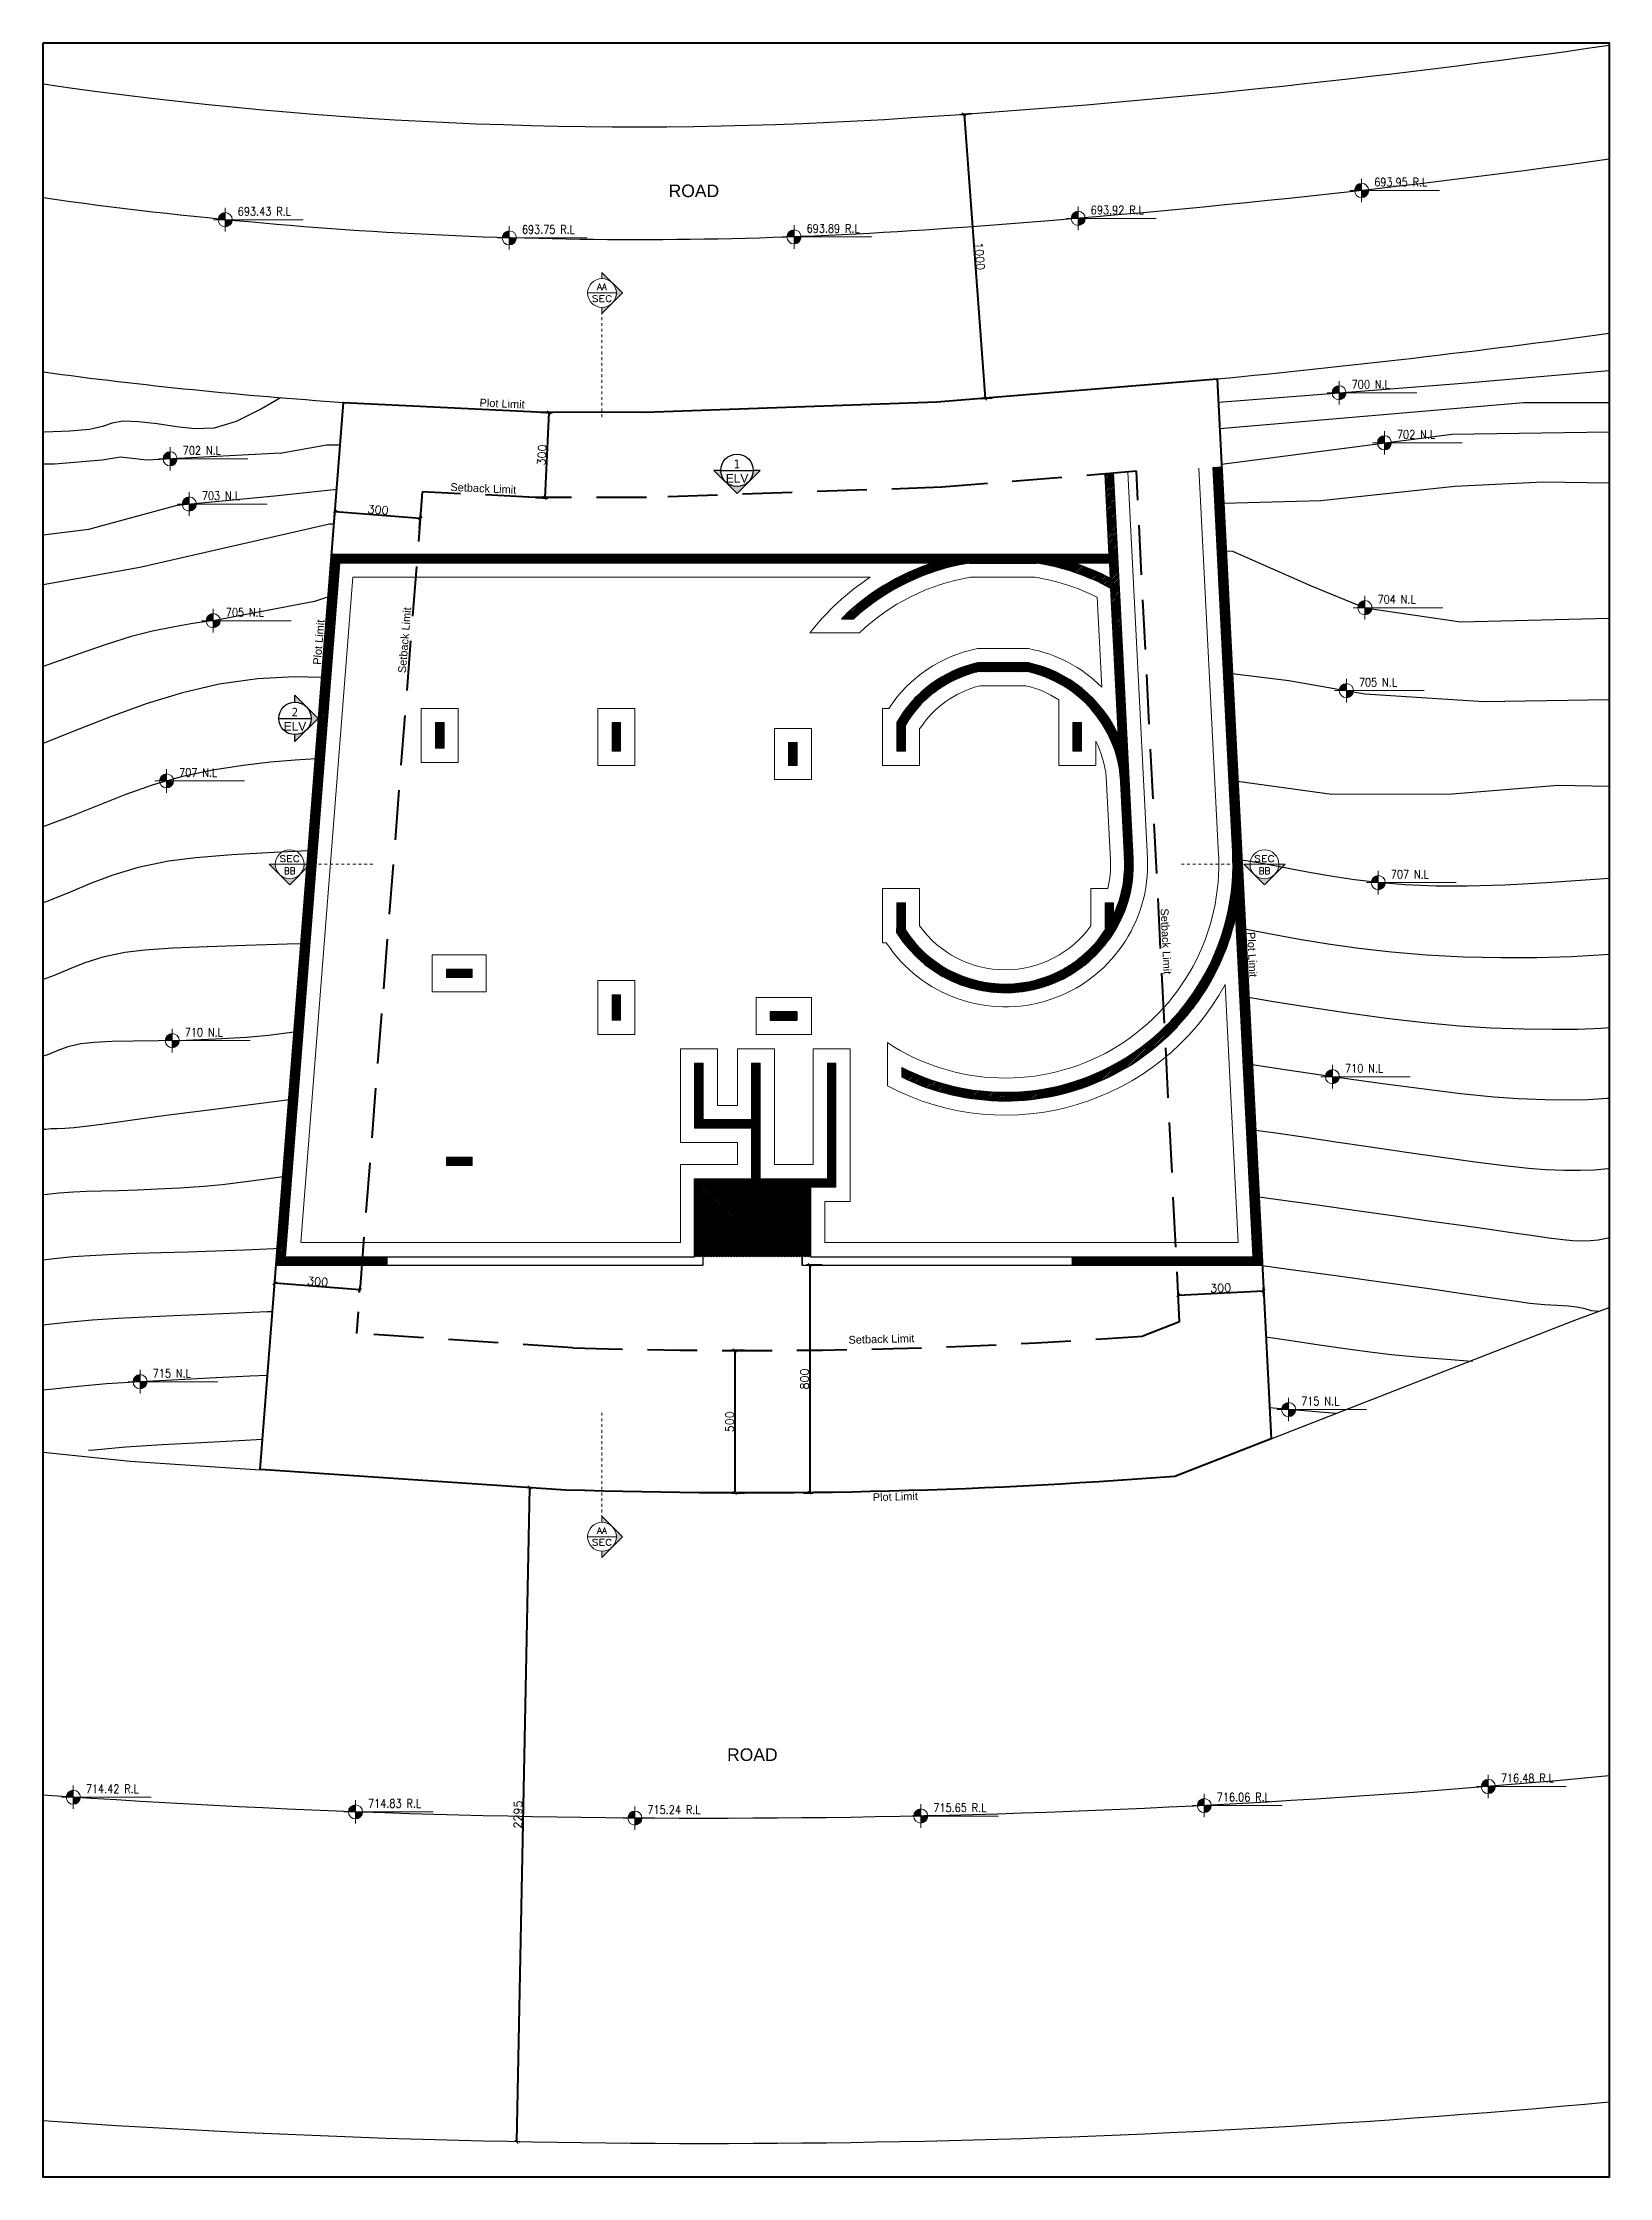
# Model space of a CAD drawing. Header units: metres. Extents: x -322116 to -321123, y -26723 to -26468.
# Drawn here: x -321873.4 to -321818.4, y -26588.9 to -26513.9 of the extents above; entities that cross this region are included whole.
import ezdxf
from ezdxf.enums import TextEntityAlignment as Align

# ---------------------------------------------------------------- set-up
doc = ezdxf.new("R2010")
doc.units = ezdxf.units.M
doc.header["$LTSCALE"] = 7
doc.header["$MEASUREMENT"] = 0
doc.header["$PDMODE"] = 34
doc.header["$PDSIZE"] = 0.5
doc.linetypes.add('$0$CENTER', pattern=[2, 1.25, -0.25, 0.25, -0.25])
doc.linetypes.add('DASHED', pattern=[0.75, 0.5, -0.25])
for name, color, linetype, lineweight in [('$0$A-ANNO-IDEN', 2, 'Continuous', 9), ('1363TRXX-AS003$0$A-FLOR-IDEN', 4, 'Continuous', 18), ('A-ANNO-TXT3', 6, 'Continuous', 30), ('A-GRID-DIMS', 142, 'Continuous', 9), ('A-WALL-BLWO', 7, 'Continuous', 40), ('L-Structure', 5, 'Continuous', 15), ('lbl_Circonscription', 6, 'Continuous', 0), ('PATT-CONC', 8, 'Continuous', 9)]:
    doc.layers.add(name, color=color, linetype=linetype, lineweight=lineweight)
for name, color, linetype in [('00-LIMIT', 3, 'Continuous'), ('020-HATCH', 7, 'Continuous'), ('22-1-14-ROAD P2PFGC', 5, 'Continuous'), ('AXIS', 1, 'Continuous'), ('CONT-MJR', 4, 'Continuous'), ('CONT-MNR', 8, 'Continuous'), ('POINT_CON', 8, 'Continuous'), ('POINT_ICON', 4, 'Continuous'), ('S-ANNO-TAGS-SECT', 4, 'Continuous')]:
    doc.layers.add(name, color=color, linetype=linetype)
doc.styles.add('$0$EG_SIMPLEX', font='SIMPLEX.shx')
doc.styles.add('1363TRXX-AS003$0$EG_SIMPLEX', font='SIMPLEX.shx')
doc.styles.add('Annotative', font='arial.ttf')
doc.styles.add('EG_SIMPLEX', font='SIMPLEX.shx')
doc.styles.get("Standard").update_dxf_attribs({"font": 'romans.shx', "height": 0.5})
doc.styles.add('TAHOMA', font='tahoma.ttf')
doc.dimstyles.new('ERGA-M-0200', dxfattribs={"dimscale": 1.15, "dimtxt": 0.2, "dimasz": 0.2, "dimexe": 0.1, "dimexo": 0.1, "dimgap": 0.06, "dimtad": 1, "dimdec": 1, "dimlfac": 100, "dimrnd": 5, "dimdsep": 46, "dimtxsty": 'EG_SIMPLEX', "dimblk1": 'OBLIQUE', "dimblk2": 'OBLIQUE', "dimsah": 1, "dimcen": 0.3, "dimclrd": 256, "dimclre": 256, "dimclrt": 2, "dimadec": 0, "dimazin": 0, "dimtfac": 1, "dimtdec": 1, "dimtix": 1, "dimtmove": 2, "dimatfit": 3, "dimldrblk": 'OBLIQUE', "dimfxl": 1, "dimtolj": 1, "dimtzin": 0, "dimarcsym": 0})
pattern_1 = [(45, (0, 0), (-0.0265165042945, 0.0265165042945), [])]

# ---------------------------------------------------------------- blocks, each defined once
blk = doc.blocks.new('_OBLIQUE')
at = {"color": 0, "linetype": 'ByBlock'}
blk.add_line((-0.5, -0.5), (0.5, 0.5), dxfattribs=at)
blk = doc.blocks.new('*D436')
at = {"layer": 'A-GRID-DIMS', "lineweight": -2, "transparency": 16777216}
for p, q in [((-321725.916, -26721.934), (-321725.513, -26721.954)), ((-321725.628, -26721.948), (-321725.777, -26724.944)), ((-321726.064, -26724.93), (-321725.662, -26724.95))]:
    blk.add_line(p, q, dxfattribs=at)
at = {"layer": 'Defpoints', "color": 0, "transparency": 16777216}
for p in [(-321726.03, -26721.928), (-321726.179, -26724.924), (-321725.777, -26724.944)]:
    blk.add_point(p, dxfattribs=at)
at = {"layer": 'A-GRID-DIMS', "lineweight": -2, "transparency": 16777216, "xscale": 0.115, "yscale": 0.115, "zscale": 0.115}
for p, rotation in [((-321725.628, -26721.948), 87.16214325301205), ((-321725.777, -26724.944), 267.1621432530121)]:
    blk.add_blockref('_OBLIQUE', p, dxfattribs=dict(at, rotation=rotation))
at = {"layer": 'A-GRID-DIMS', "color": 2, "transparency": 16777216, "insert": (-321725.88, -26723.437), "char_height": 0.2875, "attachment_point": 5, "rotation": 87.16214, "style": 'EG_SIMPLEX'}
blk.add_mtext('\\A1;300', dxfattribs=at)
blk = doc.blocks.new('*D437')
at = {"layer": 'A-GRID-DIMS', "lineweight": -2, "transparency": 16777216}
for p, q in [((-321733.167, -26725.787), (-321733.13, -26725.31)), ((-321733.138, -26725.424), (-321730.148, -26725.659)), ((-321730.176, -26726.021), (-321730.139, -26725.544))]:
    blk.add_line(p, q, dxfattribs=at)
at = {"layer": 'Defpoints', "color": 0, "transparency": 16777216}
for p in [(-321733.176, -26725.901), (-321730.148, -26725.659), (-321730.185, -26726.136)]:
    blk.add_point(p, dxfattribs=at)
at = {"layer": 'A-GRID-DIMS', "lineweight": -2, "transparency": 16777216, "xscale": 0.115, "yscale": 0.115, "zscale": 0.115}
for p, rotation in [((-321733.138, -26725.424), 175.5207004065992), ((-321730.148, -26725.659), 355.5207004065992)]:
    blk.add_blockref('_OBLIQUE', p, dxfattribs=dict(at, rotation=rotation))
at = {"layer": 'A-GRID-DIMS', "color": 2, "transparency": 16777216, "insert": (-321731.629, -26725.364), "char_height": 0.2875, "attachment_point": 5, "rotation": 355.5207, "style": 'EG_SIMPLEX'}
blk.add_mtext('\\A1;300', dxfattribs=at)
blk = doc.blocks.new('*D438')
at = {"layer": 'A-GRID-DIMS', "lineweight": -2, "transparency": 16777216}
for p, q in [((-321735.268, -26752.607), (-321735.252, -26752.399)), ((-321732.27, -26752.747), (-321735.261, -26752.513)), ((-321732.277, -26752.841), (-321732.261, -26752.633))]:
    blk.add_line(p, q, dxfattribs=at)
at = {"layer": 'Defpoints', "color": 0, "transparency": 16777216}
for p in [(-321735.277, -26752.721), (-321735.261, -26752.513), (-321732.286, -26752.956)]:
    blk.add_point(p, dxfattribs=at)
at = {"layer": 'A-GRID-DIMS', "lineweight": -2, "transparency": 16777216, "xscale": 0.115, "yscale": 0.115, "zscale": 0.115}
for p, rotation in [((-321735.261, -26752.513), 175.5207004076207), ((-321732.27, -26752.747), 355.5207004076207)]:
    blk.add_blockref('_OBLIQUE', p, dxfattribs=dict(at, rotation=rotation))
at = {"layer": 'A-GRID-DIMS', "color": 2, "transparency": 16777216, "insert": (-321733.751, -26752.453), "char_height": 0.2875, "attachment_point": 5, "rotation": 355.5207, "style": 'EG_SIMPLEX'}
blk.add_mtext('\\A1;300', dxfattribs=at)
blk = doc.blocks.new('*D439')
at = {"layer": 'A-GRID-DIMS', "lineweight": -2, "transparency": 16777216}
for p, q in [((-321718.766, -26754.879), (-321719.22, -26754.879)), ((-321719.105, -26754.879), (-321719.105, -26759.879)), ((-321718.766, -26759.879), (-321719.22, -26759.879))]:
    blk.add_line(p, q, dxfattribs=at)
at = {"layer": 'Defpoints', "color": 0, "transparency": 16777216}
for p in [(-321718.651, -26754.879), (-321719.105, -26759.879), (-321718.651, -26759.879)]:
    blk.add_point(p, dxfattribs=at)
at = {"layer": 'A-GRID-DIMS', "lineweight": -2, "transparency": 16777216, "xscale": 0.115, "yscale": 0.115, "zscale": 0.115}
for p, rotation in [((-321719.105, -26754.879), 90), ((-321719.105, -26759.879), 270)]:
    blk.add_blockref('_OBLIQUE', p, dxfattribs=dict(at, rotation=rotation))
at = {"layer": 'A-GRID-DIMS', "color": 2, "transparency": 16777216, "insert": (-321719.283, -26757.379), "char_height": 0.2875, "attachment_point": 5, "rotation": 90, "style": 'EG_SIMPLEX'}
blk.add_mtext('\\A1;500', dxfattribs=at)
blk = doc.blocks.new('*U22')
blk.add_hatch(color=252).paths.add_polyline_path([(0, -450, 0.414214), (450, 0), (643, 0), (0, -643), (-643, 0), (-450, 0, 0.414214)])
blk.add_line((-450, 0), (450, 0))
blk.add_lwpolyline([(-450, 0), (-643, 0), (0, -643), (643, 0), (450, 0)])
blk.add_circle((0, 0), 450)
at = {"style": 'EG_SIMPLEX', "width": 0.5625}
blk.add_attdef('REF-F-', text='', height=200, dxfattribs=at).set_placement((-321, 92), (321, 92), align=Align.FIT)
at = {"style": 'EG_SIMPLEX'}
blk.add_attdef('NB', text='', height=200, dxfattribs=at).set_placement((0, 32), align=Align.BOTTOM_CENTER)
blk.add_attdef('REF', text='', height=200, dxfattribs=at).set_placement((0, -75), align=Align.TOP_CENTER)
blk = doc.blocks.new('*U34')
blk.add_hatch(color=252).paths.add_polyline_path([(450, 0, -0.414214), (0, -450), (0, -643), (643, 0), (0, 643), (0, 450, -0.414214)])
blk.add_line((-450, 0), (450, 0))
blk.add_lwpolyline([(0, 450), (0, 643), (643, 0), (0, -643), (0, -450)])
blk.add_circle((0, 0), 450)
at = {"style": 'EG_SIMPLEX', "width": 0.5625}
blk.add_attdef('REF-F-', text='', height=200, dxfattribs=at).set_placement((-321, 92), (321, 92), align=Align.FIT)
at = {"style": 'EG_SIMPLEX'}
blk.add_attdef('NB', text='', height=200, dxfattribs=at).set_placement((0, 32), align=Align.BOTTOM_CENTER)
blk.add_attdef('REF', text='', height=200, dxfattribs=at).set_placement((0, -75), align=Align.TOP_CENTER)
blk = doc.blocks.new('*U28')
blk.add_hatch(color=252).paths.add_polyline_path([(0, 450, -0.414214), (450, 0), (643, 0), (0, 643), (-643, 0), (-450, 0, -0.414214)])
blk.add_line((-450, 0), (450, 0))
at = {"linetype": '$0$CENTER'}
blk.add_line((2593, 0), (643, 0), dxfattribs=at)
blk.add_lwpolyline([(-450, 0), (-643, 0), (0, 643), (643, 0), (450, 0)])
blk.add_circle((0, 0), 450)
at = {"style": '$0$EG_SIMPLEX'}
blk.add_attdef('NB', text='', height=200, dxfattribs=at).set_placement((0, 32), align=Align.BOTTOM_CENTER)
at = {"style": '$0$EG_SIMPLEX', "width": 0.5625}
blk.add_attdef('REF-F-', text='', height=200, dxfattribs=at).set_placement((-321, -274), (321, -274), align=Align.FIT)
at = {"style": '$0$EG_SIMPLEX'}
blk.add_attdef('REF', text='', height=200, dxfattribs=at).set_placement((0, -75), align=Align.TOP_CENTER)
blk = doc.blocks.new('*U29')
blk.add_hatch(color=252).paths.add_polyline_path([(0, 450, -0.414214), (450, 0), (643, 0), (0, 643), (-643, 0), (-450, 0, -0.414214)])
blk.add_line((-450, 0), (450, 0))
at = {"linetype": '$0$CENTER'}
blk.add_line((-2593, 0), (-643, 0), dxfattribs=at)
blk.add_lwpolyline([(-450, 0), (-643, 0), (0, 643), (643, 0), (450, 0)])
blk.add_circle((0, 0), 450)
at = {"style": '$0$EG_SIMPLEX'}
blk.add_attdef('NB', text='', height=200, dxfattribs=at).set_placement((0, 32), align=Align.BOTTOM_CENTER)
at = {"style": '$0$EG_SIMPLEX', "width": 0.5625}
blk.add_attdef('REF-F-', text='', height=200, dxfattribs=at).set_placement((-321, -274), (321, -274), align=Align.FIT)
at = {"style": '$0$EG_SIMPLEX'}
blk.add_attdef('REF', text='', height=200, dxfattribs=at).set_placement((0, -75), align=Align.TOP_CENTER)
blk = doc.blocks.new('*U24')
blk.add_hatch(color=252).paths.add_polyline_path([(-450, 0, -0.414214), (0, 450), (0, 643), (-643, 0), (0, -643), (0, -450, -0.414214)])
blk.add_line((-450, 0), (450, 0))
at = {"linetype": '$0$CENTER'}
blk.add_line((0, -3870), (0, -643), dxfattribs=at)
blk.add_lwpolyline([(0, -450), (0, -643), (-643, 0), (0, 643), (0, 450)])
blk.add_circle((0, 0), 450)
at = {"style": '$0$EG_SIMPLEX'}
blk.add_attdef('NB', text='', height=200, dxfattribs=at).set_placement((0, 32), align=Align.BOTTOM_CENTER)
at = {"style": '$0$EG_SIMPLEX', "width": 0.5625}
blk.add_attdef('REF-F-', text='', height=200, dxfattribs=at).set_placement((-321, -274), (321, -274), align=Align.FIT)
at = {"style": '$0$EG_SIMPLEX'}
blk.add_attdef('REF', text='', height=200, dxfattribs=at).set_placement((0, -75), align=Align.TOP_CENTER)
blk = doc.blocks.new('*U23')
blk.add_hatch(color=252).paths.add_polyline_path([(-450, 0, -0.414214), (0, 450), (0, 643), (-643, 0), (0, -643), (0, -450, -0.414214)])
at = {"linetype": '$0$CENTER'}
blk.add_line((0, 3870), (0, 643), dxfattribs=at)
blk.add_line((-450, 0), (450, 0))
blk.add_lwpolyline([(0, -450), (0, -643), (-643, 0), (0, 643), (0, 450)])
blk.add_circle((0, 0), 450)
at = {"style": '$0$EG_SIMPLEX'}
blk.add_attdef('NB', text='', height=200, dxfattribs=at).set_placement((0, 32), align=Align.BOTTOM_CENTER)
at = {"style": '$0$EG_SIMPLEX', "width": 0.5625}
blk.add_attdef('REF-F-', text='', height=200, dxfattribs=at).set_placement((-321, -274), (321, -274), align=Align.FIT)
at = {"style": '$0$EG_SIMPLEX'}
blk.add_attdef('REF', text='', height=200, dxfattribs=at).set_placement((0, -75), align=Align.TOP_CENTER)
blk = doc.blocks.new('*D440')
at = {"layer": 'A-GRID-DIMS', "lineweight": -2, "transparency": 16777216}
for p, q in [((-321703.521, -26753.122), (-321703.536, -26752.821)), ((-321703.53, -26752.936), (-321700.534, -26752.783)), ((-321700.525, -26752.97), (-321700.54, -26752.668))]:
    blk.add_line(p, q, dxfattribs=at)
at = {"layer": 'Defpoints', "color": 0, "transparency": 16777216}
for p in [(-321700.534, -26752.783), (-321703.515, -26753.237), (-321700.519, -26753.084)]:
    blk.add_point(p, dxfattribs=at)
at = {"layer": 'A-GRID-DIMS', "lineweight": -2, "transparency": 16777216, "xscale": 0.115, "yscale": 0.115, "zscale": 0.115}
for p, rotation in [((-321703.53, -26752.936), 182.9106256903366), ((-321700.534, -26752.783), 2.910625690336583)]:
    blk.add_blockref('_OBLIQUE', p, dxfattribs=dict(at, rotation=rotation))
at = {"layer": 'A-GRID-DIMS', "color": 2, "transparency": 16777216, "insert": (-321702.041, -26752.681), "char_height": 0.2875, "attachment_point": 5, "rotation": 2.91063, "style": 'EG_SIMPLEX'}
blk.add_mtext('\\A1;300', dxfattribs=at)
blk = doc.blocks.new('*D441')
at = {"layer": 'A-GRID-DIMS', "lineweight": -2, "transparency": 16777216}
for p, q in [((-321716.033, -26751.884), (-321716.588, -26751.884)), ((-321716.473, -26751.884), (-321716.473, -26759.868)), ((-321716.685, -26759.868), (-321716.358, -26759.868))]:
    blk.add_line(p, q, dxfattribs=at)
at = {"layer": 'Defpoints', "color": 0, "transparency": 16777216}
for p in [(-321715.918, -26751.884, 0), (-321716.8, -26759.868), (-321716.473, -26759.868)]:
    blk.add_point(p, dxfattribs=at)
at = {"layer": 'A-GRID-DIMS', "lineweight": -2, "transparency": 16777216, "xscale": 0.115, "yscale": 0.115, "zscale": 0.115}
for p, rotation in [((-321716.473, -26751.884), 90), ((-321716.473, -26759.868), 270)]:
    blk.add_blockref('_OBLIQUE', p, dxfattribs=dict(at, rotation=rotation))
at = {"layer": 'A-GRID-DIMS', "color": 2, "transparency": 16777216, "insert": (-321716.652, -26755.876), "char_height": 0.2875, "attachment_point": 5, "rotation": 90, "style": 'EG_SIMPLEX'}
blk.add_mtext('\\A1;800', dxfattribs=at)
blk = doc.blocks.new('1363TRXX-AS003$0$TAG-LEV-PL1')
h = blk.add_hatch(color=256)
h.paths.add_polyline_path([(0, 169, 0.414214), (-169, 0), (0, 0)])
h.paths.add_polyline_path([(169, 0), (0, 0), (0, -169, 0.414214)])
for p, q in [((0, -281), (0, 281)), ((-281, 0), (1859, 0))]:
    blk.add_line(p, q)
blk.add_circle((0, 0), 169)
at = {"style": '1363TRXX-AS003$0$EG_SIMPLEX', "width": 0.85}
for tag, p in [('F.F.L.', (450, 150)), ('C.L.', (450, -450))]:
    blk.add_attdef(tag, p, '', height=300, dxfattribs=at)
blk = doc.blocks.new('*D136')
at = {"layer": 'A-GRID-DIMS', "lineweight": -2, "transparency": 16777216}
for p, q in [((-321210.807, -26516.44), (-321211.165, -26516.466)), ((-321211.051, -26516.458), (-321210.313, -26526.43)), ((-321210.07, -26526.412), (-321210.428, -26526.439))]:
    blk.add_line(p, q, dxfattribs=at)
at = {"layer": 'Defpoints', "color": 0, "transparency": 16777216}
for p in [(-321210.692, -26516.431), (-321210.313, -26526.43), (-321209.955, -26526.404)]:
    blk.add_point(p, dxfattribs=at)
at = {"layer": 'A-GRID-DIMS', "lineweight": -2, "transparency": 16777216, "xscale": 0.115, "yscale": 0.115, "zscale": 0.115}
for p, rotation in [((-321211.051, -26516.458), 94.22760245528106), ((-321210.313, -26526.43), 274.227602455281)]:
    blk.add_blockref('_OBLIQUE', p, dxfattribs=dict(at, rotation=rotation))
at = {"layer": 'A-GRID-DIMS', "color": 2, "transparency": 16777216, "insert": (-321210.504, -26521.431), "char_height": 0.2875, "attachment_point": 5, "rotation": 274.2276, "style": 'EG_SIMPLEX'}
blk.add_mtext('\\A1;1000', dxfattribs=at)
blk = doc.blocks.new('*D137')
at = {"layer": 'A-GRID-DIMS', "lineweight": -2, "transparency": 16777216}
for p, q in [((-321226.311, -26564.662), (-321226.764, -26587.631)), ((-321226.205, -26564.664), (-321226.196, -26564.665)), ((-321226.659, -26587.633), (-321226.65, -26587.633))]:
    blk.add_line(p, q, dxfattribs=at)
at = {"layer": 'Defpoints', "color": 0, "transparency": 16777216}
for p in [(-321226.32, -26564.662), (-321226.774, -26587.63), (-321226.764, -26587.631)]:
    blk.add_point(p, dxfattribs=at)
at = {"layer": 'A-GRID-DIMS', "lineweight": -2, "transparency": 16777216, "xscale": 0.115, "yscale": 0.115, "zscale": 0.115}
for p, rotation in [((-321226.311, -26564.662), 88.86836427241265), ((-321226.764, -26587.631), 268.8683642724126)]:
    blk.add_blockref('_OBLIQUE', p, dxfattribs=dict(at, rotation=rotation))
at = {"layer": 'A-GRID-DIMS', "color": 2, "transparency": 16777216, "insert": (-321226.716, -26576.143), "char_height": 0.2875, "attachment_point": 5, "rotation": 88.86836, "style": 'EG_SIMPLEX'}
blk.add_mtext('\\A1;2295', dxfattribs=at)
blk = doc.blocks.new('block')
at = {"layer": 'PATT-CONC', "transparency": 33554610}
h = blk.add_hatch(dxfattribs=at)
h.set_pattern_fill('ANSI31', color=8, scale=0.3)
h.set_pattern_definition([(45, (195, 0), (-0.0265165042945, 0.0265165042945), [])])
h.paths.add_polyline_path([(-321663.329, -26546.458), (-321663.329, -26546.758), (-321664.229, -26546.758), (-321664.229, -26546.458)])
h.paths.add_polyline_path([(-321642.229, -26538.808), (-321641.929, -26538.808), (-321641.929, -26537.808), (-321642.229, -26537.808)])
h.paths.add_polyline_path([(-321648.412, -26538.808), (-321648.112, -26538.808), (-321648.112, -26537.808), (-321648.412, -26537.808)])
h.paths.add_polyline_path([(-321652.212, -26539.308), (-321651.912, -26539.308), (-321651.912, -26538.508), (-321652.212, -26538.508)])
h.paths.add_polyline_path([(-321658.412, -26538.808), (-321658.112, -26538.808), (-321658.112, -26537.808), (-321658.412, -26537.808)])
h.paths.add_polyline_path([(-321658.412, -26547.358), (-321658.112, -26547.358), (-321658.112, -26548.258), (-321658.412, -26548.258)])
h.paths.add_polyline_path([(-321648.413, -26544.135), (-321648.113, -26544.135), (-321648.113, -26545.035), (-321648.413, -26545.035)])
h.paths.add_polyline_path([(-321664.612, -26538.708), (-321664.312, -26538.708), (-321664.312, -26537.808), (-321664.612, -26537.808)])
h.paths.add_polyline_path([(-321640.802, -26544.135), (-321641.102, -26544.135), (-321641.102, -26545.035), (-321640.802, -26545.035)])
h.paths.add_polyline_path([(-321651.912, -26547.958), (-321652.856, -26547.958), (-321652.856, -26548.258), (-321651.912, -26548.258)])
h = blk.add_hatch(dxfattribs=at)
h.set_pattern_fill('ANSI31', color=8, scale=0.3)
h.set_pattern_definition(pattern_1)
edge = h.paths.add_edge_path()
edge.add_line((-321666.312, -26556.558), (-321655.512, -26556.558))
edge.add_line((-321655.512, -26556.558), (-321655.512, -26553.82))
edge.add_line((-321655.512, -26553.82), (-321653.512, -26553.82))
edge.add_line((-321653.512, -26553.82), (-321653.512, -26552.045))
edge.add_line((-321653.512, -26552.045), (-321655.512, -26552.045))
edge.add_line((-321655.512, -26552.045), (-321655.512, -26549.758))
edge.add_line((-321655.512, -26549.758), (-321655.212, -26549.758))
edge.add_line((-321655.212, -26549.758), (-321655.212, -26551.745))
edge.add_line((-321655.212, -26551.745), (-321653.512, -26551.745))
edge.add_line((-321653.512, -26551.745), (-321653.512, -26549.758))
edge.add_line((-321653.512, -26549.758), (-321653.212, -26549.758))
edge.add_line((-321653.212, -26549.758), (-321653.212, -26553.82))
edge.add_line((-321653.212, -26553.82), (-321650.852, -26553.82))
edge.add_line((-321650.852, -26553.82), (-321650.851, -26549.758))
edge.add_line((-321650.851, -26549.758), (-321650.552, -26549.758))
edge.add_line((-321650.552, -26549.758), (-321650.552, -26554.12))
edge.add_line((-321650.552, -26554.12), (-321651.442, -26554.12))
edge.add_line((-321651.442, -26554.12), (-321651.442, -26556.558))
edge.add_line((-321651.442, -26556.558), (-321642.26, -26556.558))
h = blk.add_hatch(dxfattribs=at)
h.set_pattern_fill('ANSI31', color=8, scale=0.3)
h.set_pattern_definition([(45, (130, 0), (-0.0265165042945, 0.0265165042945), [])])
h.paths.add_polyline_path([(-321663.329, -26553.058), (-321664.229, -26553.058), (-321664.229, -26553.358), (-321663.329, -26553.358)])
at = {"layer": '020-HATCH', "color": 5}
blk.add_lwpolyline([(-321651.912, -26547.958), (-321652.856, -26547.958), (-321652.856, -26548.258), (-321651.912, -26548.258)], close=True, dxfattribs=at)
at = {"layer": 'L-Structure'}
for p, q in [((-321666.312, -26556.558), (-321666.312, -26556.858)), ((-321642.26, -26556.558, 0), (-321642.26, -26556.858))]:
    blk.add_line(p, q, dxfattribs=at)
for points in [[(-321664.612, -26538.708), (-321664.312, -26538.708), (-321664.312, -26537.808), (-321664.612, -26537.808), (-321664.612, -26538.708)], [(-321658.412, -26538.808), (-321658.112, -26538.808), (-321658.112, -26537.808), (-321658.412, -26537.808), (-321658.412, -26538.808)], [(-321648.412, -26538.808), (-321648.112, -26538.808), (-321648.112, -26537.808), (-321648.412, -26537.808), (-321648.412, -26538.808)], [(-321642.229, -26538.808), (-321641.929, -26538.808), (-321641.929, -26537.808), (-321642.229, -26537.808), (-321642.229, -26538.808)], [(-321652.212, -26539.308), (-321651.912, -26539.308), (-321651.912, -26538.508), (-321652.212, -26538.508), (-321652.212, -26539.308)], [(-321666.312, -26556.558), (-321655.512, -26556.558), (-321655.512, -26553.82), (-321653.512, -26553.82), (-321653.512, -26552.045), (-321655.512, -26552.045), (-321655.512, -26549.758), (-321655.212, -26549.758), (-321655.212, -26551.745), (-321653.512, -26551.745), (-321653.512, -26549.758), (-321653.212, -26549.758), (-321653.212, -26553.82), (-321650.852, -26553.82), (-321650.851, -26549.758), (-321650.552, -26549.758), (-321650.552, -26554.12), (-321651.442, -26554.12), (-321651.442, -26556.558), (-321642.26, -26556.558)], [(-321642.26, -26556.858), (-321651.752, -26556.858), (-321651.742, -26554.12), (-321655.212, -26554.12), (-321655.212, -26556.858), (-321666.312, -26556.858)]]:
    blk.add_lwpolyline(points, dxfattribs=at)
for points in [[(-321648.413, -26544.135), (-321648.113, -26544.135), (-321648.113, -26545.035), (-321648.413, -26545.035)], [(-321640.802, -26544.135), (-321641.102, -26544.135), (-321641.102, -26545.035), (-321640.802, -26545.035)], [(-321663.329, -26546.458), (-321663.329, -26546.758), (-321664.229, -26546.758), (-321664.229, -26546.458)], [(-321658.412, -26547.358), (-321658.112, -26547.358), (-321658.112, -26548.258), (-321658.412, -26548.258)]]:
    blk.add_lwpolyline(points, close=True, dxfattribs=at)
at = {"layer": 'L-Structure', "elevation": 0}
blk.add_lwpolyline([(-321663.329, -26553.058), (-321663.329, -26553.358), (-321664.229, -26553.358), (-321664.229, -26553.058)], close=True, dxfattribs=at)
blk = doc.blocks.new('plot limit')
at = {"color": 5}
blk.add_lwpolyline([(-321725.0411, -26759.7735), (-321735.7734, -26759.0595), (-321732.8382, -26721.5907), (-321726.0304, -26721.9282), (-321722.2569, -26721.9337), (-321712.0131, -26721.5769), (-321702.1619, -26720.7671), (-321700.2699, -26757.9792), (-321703.6476, -26759.2974, -0.0276131)], format="xyb", close=True, dxfattribs=at)
at = {"color": 5, "linetype": 'DASHED', "ltscale": 0.5}
for points in [[(-321703.4829, -26753.8659), (-321705.0008, -26724.0106), (-321711.838, -26724.5726), (-321722.2069, -26724.9338), (-321726.107, -26724.928), (-321730.075, -26724.7313), (-321732.3893, -26754.2736)], [(-321703.4829, -26753.8659), (-321704.7696, -26754.368)]]:
    blk.add_lwpolyline(points, dxfattribs=at)
blk.add_lwpolyline([(-321704.7696, -26754.368, -0.0265265), (-321724.7933, -26754.7789), (-321732.3893, -26754.2736)], format="xyb", dxfattribs=at)
at = {"layer": '00-LIMIT'}
for centre, radius, start, end in [((-321735.7574, -26372.37), 350.0132, 275.507932, 277.777196), ((-321722.0435, -26562.1485), 159.8071, 262.322532, 266.12683)]:
    blk.add_arc(centre, radius, start, end, dxfattribs=at)
at = {"layer": '$0$A-ANNO-IDEN'}
ref = blk.add_blockref('*U24', (-321723.7671, -26717.7511, 0.0007), dxfattribs=dict(at, xscale=-0.0011249999994782, yscale=0.0011249999994782, zscale=0.0011249999994782))
ref.add_attrib('REF-F-', 'SEC', dxfattribs={"layer": '0', "height": 0.225, "rotation": 360, "style": '$0$EG_SIMPLEX', "width": 1.25}).set_placement((-321724.1287, -26718.0598, 0.0007), (-321723.4055, -26718.0598, 0.0007), align=Align.FIT)
ref.add_attrib('NB', 'AA', dxfattribs={"layer": '0', "height": 0.225, "rotation": 359.999999, "style": '$0$EG_SIMPLEX'}).set_placement((-321723.7671, -26717.715, 0.0007), align=Align.BOTTOM_CENTER)
ref = blk.add_blockref('*U28', (-321734.7327, -26737.8057), dxfattribs=dict(at, xscale=-0.0011249999994782, yscale=0.0011249999994782, zscale=0.0011249999994782, rotation=180))
ref.add_attrib('REF-F-', 'SEC', dxfattribs={"layer": '0', "height": 0.225, "rotation": 360, "style": '$0$EG_SIMPLEX', "width": 1.25}).set_placement((-321735.0943, -26737.7221), (-321734.3711, -26737.7221), align=Align.FIT)
ref.add_attrib('NB', 'BB', dxfattribs={"layer": '0', "height": 0.225, "rotation": 359.999999, "style": '$0$EG_SIMPLEX'}).set_placement((-321734.7327, -26738.2169), align=Align.BOTTOM_CENTER)
ref = blk.add_blockref('*U29', (-321700.5036, -26737.8057), dxfattribs=dict(at, xscale=-0.0011249999994782, yscale=0.0011249999994782, zscale=0.0011249999994782, rotation=180))
ref.add_attrib('REF-F-', 'SEC', dxfattribs={"layer": '0', "height": 0.225, "rotation": 360, "style": '$0$EG_SIMPLEX', "width": 1.25}).set_placement((-321700.8652, -26737.7221), (-321700.1419, -26737.7221), align=Align.FIT)
ref.add_attrib('NB', 'BB', dxfattribs={"layer": '0', "height": 0.225, "rotation": 359.999999, "style": '$0$EG_SIMPLEX'}).set_placement((-321700.5036, -26738.2169), align=Align.BOTTOM_CENTER)
ref = blk.add_blockref('*U23', (-321723.7671, -26761.4147, 0.0007), dxfattribs=dict(at, xscale=-0.0011249999994782, yscale=0.0011249999994782, zscale=0.0011249999994782))
ref.add_attrib('REF-F-', 'SEC', dxfattribs={"layer": '0', "height": 0.225, "rotation": 360, "style": '$0$EG_SIMPLEX', "width": 1.25}).set_placement((-321724.1287, -26761.7234, 0.0007), (-321723.4055, -26761.7234, 0.0007), align=Align.FIT)
ref.add_attrib('NB', 'AA', dxfattribs={"layer": '0', "height": 0.225, "rotation": 359.999999, "style": '$0$EG_SIMPLEX'}).set_placement((-321723.7671, -26761.3786, 0.0007), align=Align.BOTTOM_CENTER)
at = {"layer": 'S-ANNO-TAGS-SECT'}
ref = blk.add_blockref('*U22', (-321719.0233, -26723.9774), dxfattribs=dict(at, xscale=0.001264765729701, yscale=0.001264765729701, zscale=0.001264765729701))
ref.add_attrib('NB', '1', dxfattribs={"layer": '0', "height": 0.3, "style": 'TAHOMA'}).set_placement((-321719.0233, -26723.6062), align=Align.TOP_CENTER)
ref.add_attrib('REF', 'ELV', dxfattribs={"layer": '0', "height": 0.3, "style": 'Annotative'}).set_placement((-321719.0233, -26724.1055), align=Align.TOP_CENTER)
ref = blk.add_blockref('*U34', (-321734.548, -26732.6855, 706), dxfattribs=dict(at, xscale=0.001264765729701, yscale=0.001264765729701, zscale=0.001264765729701))
ref.add_attrib('NB', '2', dxfattribs={"layer": '0', "height": 0.3, "style": 'TAHOMA'}).set_placement((-321734.548, -26732.3144, 706), align=Align.TOP_CENTER)
ref.add_attrib('REF', 'ELV', dxfattribs={"layer": '0', "height": 0.3, "style": 'Annotative'}).set_placement((-321734.548, -26732.8137, 706), align=Align.TOP_CENTER)
at = {"layer": 'A-ANNO-TXT3', "lineweight": 5, "char_height": 0.276, "attachment_point": 1}
for s, width, gutter_width, heights, insert, rotation in [('\\A1;{\\fArial Unicode MS|b0|i0|c0|p34;Plot Limit}', 3.423118, 3.0774, [1.7915], (-321728.0586, -26721.4608, 0), 357.482356), ('\\A1;{\\fArial Unicode MS|b0|i0|c0|p34;Setback Limit}', 3.166192, 3.6928, [1.1191], (-321729.0832, -26724.4217, 0), 357.482356), ('\\A1;{\\fArial Unicode MS|b0|i0|c0|p34;Setback Limit}', 3.166192, 3.6928, [1.1191], (-321730.9321, -26731.0807, 0), 85.197664), ('\\A1;{\\fArial Unicode MS|b0|i0|c0|p34;Plot Limit}', 3.423118, 3.0774, [1.7915], (-321733.9164, -26730.7898, 0), 85.197664), ('\\A1;{\\fArial Unicode MS|b0|i0|c0|p34;Setback Limit}', 3.166192, 3.6928, [1.1191], (-321703.8757, -26739.3486, 0), 272.585303), ('\\A1;{\\fArial Unicode MS|b0|i0|c0|p34;Plot Limit}', 3.423118, 3.0774, [1.7915], (-321700.8319, -26740.1779, 0), 272.585303), ('\\A1;{\\fArial Unicode MS|b0|i0|c0|p34;Setback Limit}', 3.166192, 3.6928, [1.1191], (-321715.1134, -26754.366), 1.42481), ('\\A1;{\\fArial Unicode MS|b0|i0|c0|p34;Plot Limit}', 3.423118, 3.0774, [1.7915], (-321714.2612, -26759.8871, 0), 1.42481)]:
    blk.add_mtext_dynamic_manual_height_columns(s, width=width, gutter_width=gutter_width, heights=heights, dxfattribs=dict(at, insert=insert, rotation=rotation))
at = {"layer": 'A-GRID-DIMS'}
for p1, p2, distance, picture, middle in [((-321726.0304, -26721.9282), (-321726.179, -26724.9245), 0.4029, '*D436', (-321725.8804, -26723.4374)), ((-321733.1759, -26725.9013), (-321730.185, -26726.1356), 0.4784, '*D437', (-321731.6292, -26725.3638)), ((-321732.2861, -26752.9557), (-321735.2769, -26752.7214), -0.2089, '*D438', (-321733.7512, -26752.4526)), ((-321703.5149, -26753.2367), (-321700.5187, -26753.0844), 0.3015, '*D440', (-321702.0412, -26752.6814)), ((-321718.6509, -26754.8788), (-321718.6509, -26759.8788), -0.4542, '*D439', (-321719.2834, -26757.3788))]:
    dim = blk.add_aligned_dim(p1=p1, p2=p2, distance=distance, dimstyle='ERGA-M-0200', override={"dimtxt": 0.25, "dimasz": 0.1, "dimgap": 0.03, "dimfxl": 100}, dxfattribs=at)
    dim.commit()
    dim.dimension.update_dxf_attribs({"geometry": picture, "text_midpoint": middle})
dim = blk.add_linear_dim(base=(-321716.4734, -26759.8681), p1=(-321715.9179, -26751.8843, 0), p2=(-321716.8003, -26759.8681), angle=90, dimstyle='ERGA-M-0200', override={"dimtxt": 0.25, "dimasz": 0.1, "dimgap": 0.03, "dimfxl": 100}, dxfattribs=at)
dim.commit()
dim.dimension.update_dxf_attribs({"geometry": '*D441', "text_midpoint": (-321716.6516, -26755.8762)})
blk = doc.blocks.new('B1 2')
at = {"layer": '00-LIMIT'}
for points in [[(-321188.3932, -26514.0379, -0.0197063), (-321212.8968, -26516.5801, -0.0527114), (-321243.3932, -26515.3992, -0.0503698)], [(-321188.3932, -26586.2396, -0.0401256), (-321243.3932, -26586.899)]]:
    blk.add_lwpolyline(points, format="xyb", dxfattribs=at)
for points in [[(-321200.2699, -26562.9531), (-321189.6043, -26558.7907), (-321188.3932, -26558.3399)], [(-321243.3932, -26563.42), (-321240.3317, -26563.7302), (-321235.7734, -26564.0334)]]:
    blk.add_lwpolyline(points, dxfattribs=at)
at = {"layer": 'A-WALL-BLWO'}
blk.add_lwpolyline([(-321243.3932, -26513.9378), (-321188.3932, -26513.9378), (-321188.3932, -26588.8759), (-321243.3932, -26588.8759)], close=True, dxfattribs=at)
at = {"layer": 'AXIS'}
for points in [[(-321188.3932, -26518.0303, -0.017565), (-321212.4236, -26520.5147, -0.0521556), (-321243.3932, -26519.3892)], [(-321188.4065, -26574.7826, -0.0411173), (-321243.4065, -26575.4583)]]:
    blk.add_lwpolyline(points, format="xyb", dxfattribs=at)
at = {"layer": 'CONT-MJR', "flags": 128}
for points, elevation in [([(-321233.3733, -26533.3951), (-321233.8598, -26533.5506), (-321236.8675, -26534.1249), (-321237.4183, -26534.23)], 705), ([(-321237.4181, -26534.23), (-321237.5631, -26534.2459), (-321238.1356, -26534.3322), (-321238.7824, -26534.4485), (-321239.5547, -26534.5988), (-321240.2951, -26534.7846), (-321241.172, -26535.0617), (-321242.1569, -26535.4032), (-321243.2214, -26535.7825), (-321243.3932, -26535.8425)], 705), ([(-321234.5707, -26548.6802), (-321235.472, -26548.79), (-321236.2515, -26548.863), (-321237.3372, -26548.9254), (-321238.3739, -26548.9614), (-321239.3399, -26548.9807), (-321240.2134, -26548.9927), (-321240.9727, -26549.0071), (-321241.5959, -26549.0335), (-321242.0613, -26549.0816), (-321242.5193, -26549.1877), (-321242.8761, -26549.3187), (-321243.1993, -26549.4542), (-321243.3932, -26549.5192)], 710), ([(-321188.3932, -26550.9993), (-321188.4683, -26551.0079), (-321189.1391, -26551.0492), (-321189.8435, -26551.0596), (-321190.6423, -26551.0468), (-321191.5961, -26551.0185), (-321192.4453, -26550.9607), (-321193.6015, -26550.8397), (-321194.9851, -26550.6695), (-321196.5165, -26550.4643), (-321198.116, -26550.2382), (-321199.7038, -26550.0055), (-321200.9379, -26549.8198)], 710), ([(-321235.5144, -26560.7273), (-321236.1349, -26560.7553), (-321237.5458, -26560.8216), (-321238.8504, -26560.8863), (-321239.986, -26560.9465), (-321241.1633, -26561.0255), (-321242.16, -26561.1149), (-321243.0362, -26561.2075), (-321243.3932, -26561.2465)], 715), ([(-321197.951, -26562.0613), (-321198.4136, -26562.0267), (-321199.6541, -26561.9221), (-321200.3261, -26561.8569)], 715)]:
    blk.add_lwpolyline(points, dxfattribs=dict(at, elevation=elevation))
at = {"layer": 'CONT-MNR', "flags": 128}
for points, elevation in [([(-321202.0732, -26527.4861), (-321191.4122, -26526.5684), (-321188.3932, -26526.5684)], 701), ([(-321202.0099, -26528.73), (-321193.9191, -26527.6762), (-321188.3932, -26527.5997)], 702), ([(-321201.8548, -26531.7818), (-321201.6226, -26531.7914), (-321198.8615, -26533.0098), (-321196.9731, -26533.7744), (-321193.6076, -26534.2718), (-321188.3932, -26534.1356)], 704), ([(-321233.5945, -26536.2198), (-321234.572, -26536.2049), (-321235.8616, -26536.271), (-321237.2078, -26536.4599), (-321238.4954, -26536.7565), (-321239.7336, -26537.1339), (-321240.9318, -26537.5651), (-321242.0993, -26538.0233), (-321243.2452, -26538.4815), (-321243.3932, -26538.5378)], 706), ([(-321233.8189, -26539.0843), (-321234.5446, -26539.1206), (-321235.4054, -26539.1953), (-321236.3606, -26539.3113), (-321237.4443, -26539.4748), (-321238.5485, -26539.705), (-321239.5636, -26540.0026), (-321240.5215, -26540.347), (-321241.454, -26540.7178), (-321242.3931, -26541.0944), (-321243.3706, -26541.4561), (-321243.3932, -26541.4631)], 707), ([(-321201.444, -26539.8606), (-321198.1327, -26540.3135), (-321193.9112, -26540.3025), (-321190.1897, -26540.001), (-321188.3932, -26540.0387)], 706), ([(-321234.0715, -26542.3086), (-321235.274, -26542.3634), (-321236.7649, -26542.4528), (-321238.0248, -26542.557), (-321238.9833, -26542.6771), (-321240.0531, -26542.898), (-321240.948, -26543.164), (-321241.7261, -26543.4576), (-321242.4458, -26543.7609), (-321243.1654, -26544.0561), (-321243.3932, -26544.1351)], 708), ([(-321188.3932, -26543.2778), (-321189.0609, -26543.3304), (-321190.5994, -26543.435), (-321192.0641, -26543.5129), (-321193.3802, -26543.5547), (-321194.4728, -26543.5504), (-321195.5704, -26543.4996), (-321196.5078, -26543.4249), (-321197.3358, -26543.3279), (-321198.1058, -26543.2107), (-321198.8686, -26543.0752), (-321199.6754, -26542.9231), (-321200.5772, -26542.7564), (-321201.3033, -26542.6321)], 707), ([(-321188.3932, -26545.9515), (-321188.5669, -26545.9651), (-321189.7229, -26546.0264), (-321190.9338, -26546.0608), (-321192.198, -26546.0661), (-321193.5139, -26546.0398), (-321194.8159, -26545.9748), (-321196.0411, -26545.8715), (-321197.1915, -26545.7383), (-321198.2693, -26545.5839), (-321199.2766, -26545.417), (-321200.2156, -26545.2462), (-321201.0884, -26545.0803), (-321201.1797, -26545.063)], 708), ([(-321234.3277, -26545.5787), (-321234.82, -26545.5898), (-321236.2763, -26545.6284), (-321237.6339, -26545.6744), (-321238.8334, -26545.73), (-321239.8159, -26545.7975), (-321240.5223, -26545.8793), (-321241.296, -26546.0438), (-321241.9302, -26546.2439), (-321242.4806, -26546.4628), (-321243.003, -26546.6835), (-321243.3932, -26546.8293)], 709), ([(-321188.3932, -26548.525), (-321188.6782, -26548.5492), (-321189.501, -26548.5817), (-321190.3839, -26548.5844), (-321191.3831, -26548.5645), (-321192.555, -26548.5291), (-321193.6594, -26548.4659), (-321194.8965, -26548.3499), (-321196.217, -26548.1935), (-321197.5718, -26548.0093), (-321198.9116, -26547.8097), (-321200.1872, -26547.6071), (-321201.0577, -26547.4625)], 709), ([(-321234.7567, -26551.0549), (-321235.9165, -26551.1966), (-321237.5744, -26551.4077), (-321239.0656, -26551.6036), (-321240.3365, -26551.7745), (-321241.334, -26551.9105), (-321242.0046, -26552.0017), (-321242.2951, -26552.0384), (-321242.6248, -26552.0569), (-321242.8954, -26552.0654), (-321243.103, -26552.0728), (-321243.2998, -26552.0906), (-321243.3932, -26552.0949)], 711), ([(-321188.3932, -26553.4642), (-321188.4429, -26553.4717), (-321188.9283, -26553.5167), (-321189.4166, -26553.5327), (-321189.9666, -26553.5273), (-321190.6372, -26553.5078), (-321191.2308, -26553.4648), (-321192.0728, -26553.3716), (-321193.1057, -26553.2391), (-321194.2724, -26553.078), (-321195.5154, -26552.8991), (-321196.7774, -26552.7132), (-321198.0012, -26552.5311), (-321199.1293, -26552.3635), (-321200.1044, -26552.2213), (-321200.8209, -26552.1219)], 711), ([(-321234.968, -26553.7521), (-321235.2954, -26553.7977), (-321236.2725, -26553.9304), (-321237.0992, -26554.0332), (-321237.7491, -26554.0967), (-321238.5887, -26554.1518), (-321239.3692, -26554.1912), (-321240.0888, -26554.2189), (-321240.7459, -26554.2388), (-321241.3386, -26554.2548), (-321241.8651, -26554.271), (-321242.3238, -26554.2912), (-321242.8405, -26554.3292), (-321243.2506, -26554.3717), (-321243.3932, -26554.3865)], 712), ([(-321188.3932, -26555.8945), (-321188.4378, -26555.9084), (-321188.7808, -26555.9709), (-321189.0534, -26556.0004), (-321189.3283, -26556.0061), (-321189.6783, -26555.9972), (-321190.0306, -26555.9686), (-321190.523, -26555.9061), (-321191.1317, -26555.8181), (-321191.8332, -26555.7134), (-321192.6038, -26555.6005), (-321193.42, -26555.4879), (-321194.025, -26555.4046), (-321194.8999, -26555.2803), (-321195.9947, -26555.1239), (-321197.2595, -26554.9444), (-321198.644, -26554.7508), (-321200.0985, -26554.5522), (-321200.7014, -26554.4726)], 712), ([(-321235.1655, -26556.2731), (-321235.2754, -26556.279), (-321236.3174, -26556.3247), (-321237.3401, -26556.3625), (-321238.3256, -26556.3946), (-321239.2564, -26556.4232), (-321240.1149, -26556.4504), (-321240.8835, -26556.4785), (-321241.5445, -26556.5096), (-321242.3467, -26556.5664), (-321242.9989, -26556.6306), (-321243.3932, -26556.6736)], 713), ([(-321188.7589, -26558.476), (-321189.0141, -26558.4555), (-321189.244, -26558.3919), (-321189.5352, -26558.3296), (-321189.8431, -26558.2991), (-321190.2228, -26558.2731), (-321190.6719, -26558.2417), (-321191.1882, -26558.1953), (-321191.5751, -26558.1442), (-321192.3316, -26558.0362), (-321193.4006, -26557.8815), (-321194.7248, -26557.6905), (-321196.2472, -26557.4735), (-321197.9107, -26557.2409), (-321199.6581, -26557.003), (-321200.579, -26556.8821)], 713), ([(-321235.339, -26558.4878), (-321235.5218, -26558.4951), (-321237.0934, -26558.56), (-321238.5503, -26558.6224), (-321239.8039, -26558.6794), (-321240.7653, -26558.7281), (-321241.6632, -26558.7883), (-321242.4234, -26558.8565), (-321243.0917, -26558.9272), (-321243.3932, -26558.9601)], 714), ([(-321193.1976, -26560.2332), (-321193.2216, -26560.2316), (-321194.0938, -26560.1705), (-321195.0401, -26560.0942), (-321196.059, -26559.9968), (-321196.8002, -26559.909), (-321197.6704, -26559.7899), (-321198.6535, -26559.6462), (-321199.7333, -26559.4843), (-321200.4521, -26559.3768)], 714), ([(-321235.6905, -26562.9752), (-321236.5158, -26563.0182), (-321237.8443, -26563.0898), (-321239.2067, -26563.165), (-321240.4846, -26563.2491), (-321241.6013, -26563.345), (-321241.8022, -26563.3653)], 716)]:
    blk.add_lwpolyline(points, dxfattribs=dict(at, elevation=elevation))
blk.add_lwpolyline([(-321201.9403, -26530.0987), (-321198.5284, -26530.0128), (-321193.8139, -26529.5122), (-321190.7128, -26529.3526), (-321188.3932, -26529.3837)], dxfattribs=at)
at = {"layer": 'POINT_CON', "color": 8, "linetype": 'Continuous'}
for points in [[(-321235.0597, -26526.4004), (-321235.7003, -26526.7821), (-321236.6175, -26527.2406), (-321237.39, -26527.4652), (-321238.059, -26527.4977), (-321238.707, -26527.4239), (-321239.3884, -26527.3224), (-321240.0435, -26527.2422), (-321240.5845, -26527.2249), (-321240.9647, -26527.2956), (-321241.3027, -26527.4129), (-321241.7587, -26527.5188), (-321242.453, -26527.5741), (-321243.3473, -26527.6142), (-321243.3932, -26527.6178)], [(-321243.3932, -26531.2111), (-321241.7855, -26531.0189), (-321238.6817, -26530.1765), (-321235.1485, -26529.8286)], [(-321235.1485, -26529.8286), (-321233.0765, -26529.6066)]]:
    blk.add_lwpolyline(points, dxfattribs=at)
for points, elevation in [([(-321235.0681, -26528.3506), (-321233.4401, -26528.0512), (-321232.9546, -26528.0512)], 702), ([(-321235.0681, -26528.3506), (-321239.7466, -26528.5887), (-321240.6703, -26528.4889), (-321241.3201, -26528.5971), (-321242.9869, -26528.7327), (-321243.3932, -26528.7327)], 702), ([(-321233.1733, -26530.8432), (-321233.3311, -26530.8439), (-321240, -26532.3627), (-321243.3932, -26532.9707)], 704)]:
    blk.add_lwpolyline(points, dxfattribs=dict(at, elevation=elevation))
at = {"layer": 'POINT_ICON', "color": 4, "linetype": 'Continuous'}
for points, elevation in [([(-321202.1206, -26526.5524), (-321197.8825, -26526.2276), (-321193.395, -26525.8838), (-321188.3932, -26525.4505)], 700), ([(-321201.6362, -26536.0808), (-321199.649, -26536.3277), (-321196.9745, -26536.7997), (-321192.8035, -26537.0602), (-321188.3932, -26536.9919)], 705)]:
    blk.add_lwpolyline(points, dxfattribs=dict(at, elevation=elevation))
at = {"layer": '1363TRXX-AS003$0$A-FLOR-IDEN'}
ref = blk.add_blockref('1363TRXX-AS003$0$TAG-LEV-PL1', (-321197.0922, -26519.1269, 693.9512), dxfattribs=dict(at, xscale=0.0014700000362087, yscale=0.0014700000362087, zscale=0.0014700000362087))
ref.add_attrib('F.F.L.', '693.95 R.L', (-321196.6512, -26518.9799, 693.9512), dxfattribs={"layer": '0', "height": 0.294, "rotation": 359.999998, "style": '1363TRXX-AS003$0$EG_SIMPLEX', "width": 0.85})
ref = blk.add_blockref('1363TRXX-AS003$0$TAG-LEV-PL1', (-321236.9976, -26520.1533), dxfattribs=dict(at, xscale=0.0014700000362087, yscale=0.0014700000362087, zscale=0.0014700000362087))
ref.add_attrib('F.F.L.', '693.43 R.L', (-321236.5566, -26520.0063), dxfattribs={"layer": '0', "height": 0.294, "rotation": 359.999998, "style": '1363TRXX-AS003$0$EG_SIMPLEX', "width": 0.85})
ref = blk.add_blockref('1363TRXX-AS003$0$TAG-LEV-PL1', (-321207.0438, -26520.1065), dxfattribs=dict(at, xscale=0.0014700000362087, yscale=0.0014700000362087, zscale=0.0014700000362087))
ref.add_attrib('F.F.L.', '693.92 R.L', (-321206.6028, -26519.9595), dxfattribs={"layer": '0', "height": 0.294, "rotation": 359.999998, "style": '1363TRXX-AS003$0$EG_SIMPLEX', "width": 0.85})
ref = blk.add_blockref('1363TRXX-AS003$0$TAG-LEV-PL1', (-321227.0198, -26520.7901), dxfattribs=dict(at, xscale=0.0014700000362087, yscale=0.0014700000362087, zscale=0.0014700000362087))
ref.add_attrib('F.F.L.', '693.75 R.L', (-321226.5788, -26520.6431), dxfattribs={"layer": '0', "height": 0.294, "rotation": 359.999998, "style": '1363TRXX-AS003$0$EG_SIMPLEX', "width": 0.85})
ref = blk.add_blockref('1363TRXX-AS003$0$TAG-LEV-PL1', (-321217.0217, -26520.756), dxfattribs=dict(at, xscale=0.0014700000362087, yscale=0.0014700000362087, zscale=0.0014700000362087))
ref.add_attrib('F.F.L.', '693.89 R.L', (-321216.5807, -26520.609), dxfattribs={"layer": '0', "height": 0.294, "rotation": 359.999998, "style": '1363TRXX-AS003$0$EG_SIMPLEX', "width": 0.85})
ref = blk.add_blockref('1363TRXX-AS003$0$TAG-LEV-PL1', (-321197.8825, -26526.2276, 700), dxfattribs=dict(at, xscale=0.0014700000362087, yscale=0.0014700000362087, zscale=0.0014700000362087))
ref.add_attrib('F.F.L.', '700 N.L', (-321197.4415, -26526.0806, 700), dxfattribs={"layer": '0', "height": 0.294, "rotation": 359.999998, "style": '1363TRXX-AS003$0$EG_SIMPLEX', "width": 0.85})
ref = blk.add_blockref('1363TRXX-AS003$0$TAG-LEV-PL1', (-321196.2904, -26527.9851, 702), dxfattribs=dict(at, xscale=0.0014700000362087, yscale=0.0014700000362087, zscale=0.0014700000362087))
ref.add_attrib('F.F.L.', '702 N.L', (-321195.8494, -26527.8381, 702), dxfattribs={"layer": '0', "height": 0.294, "rotation": 359.999998, "style": '1363TRXX-AS003$0$EG_SIMPLEX', "width": 0.85})
ref = blk.add_blockref('1363TRXX-AS003$0$TAG-LEV-PL1', (-321238.9309, -26528.5471, 702), dxfattribs=dict(at, xscale=0.0014700000362087, yscale=0.0014700000362087, zscale=0.0014700000362087))
ref.add_attrib('F.F.L.', '702 N.L', (-321238.4899, -26528.4001, 702), dxfattribs={"layer": '0', "height": 0.294, "rotation": 359.999998, "style": '1363TRXX-AS003$0$EG_SIMPLEX', "width": 0.85})
ref = blk.add_blockref('1363TRXX-AS003$0$TAG-LEV-PL1', (-321238.2571, -26530.1347), dxfattribs=dict(at, xscale=0.0014700000362087, yscale=0.0014700000362087, zscale=0.0014700000362087))
ref.add_attrib('F.F.L.', '703 N.L', (-321237.8161, -26529.9877), dxfattribs={"layer": '0', "height": 0.294, "rotation": 359.999998, "style": '1363TRXX-AS003$0$EG_SIMPLEX', "width": 0.85})
ref = blk.add_blockref('1363TRXX-AS003$0$TAG-LEV-PL1', (-321237.4181, -26534.23, 705), dxfattribs=dict(at, xscale=0.0014700000362087, yscale=0.0014700000362087, zscale=0.0014700000362087))
ref.add_attrib('F.F.L.', '705 N.L', (-321236.9771, -26534.083, 705), dxfattribs={"layer": '0', "height": 0.294, "rotation": 359.999998, "style": '1363TRXX-AS003$0$EG_SIMPLEX', "width": 0.85})
ref = blk.add_blockref('1363TRXX-AS003$0$TAG-LEV-PL1', (-321196.973, -26533.7744, 704), dxfattribs=dict(at, xscale=0.0014700000362087, yscale=0.0014700000362087, zscale=0.0014700000362087))
ref.add_attrib('F.F.L.', '704 N.L', (-321196.532, -26533.6274, 704), dxfattribs={"layer": '0', "height": 0.294, "rotation": 359.999998, "style": '1363TRXX-AS003$0$EG_SIMPLEX', "width": 0.85})
ref = blk.add_blockref('1363TRXX-AS003$0$TAG-LEV-PL1', (-321197.6273, -26536.6845, 705), dxfattribs=dict(at, xscale=0.0014700000362087, yscale=0.0014700000362087, zscale=0.0014700000362087))
ref.add_attrib('F.F.L.', '705 N.L', (-321197.1863, -26536.5375, 705), dxfattribs={"layer": '0', "height": 0.294, "rotation": 359.999998, "style": '1363TRXX-AS003$0$EG_SIMPLEX', "width": 0.85})
ref = blk.add_blockref('1363TRXX-AS003$0$TAG-LEV-PL1', (-321239.0561, -26539.8538, 707), dxfattribs=dict(at, xscale=0.0014700000362087, yscale=0.0014700000362087, zscale=0.0014700000362087))
ref.add_attrib('F.F.L.', '707 N.L', (-321238.6151, -26539.7068, 707), dxfattribs={"layer": '0', "height": 0.294, "rotation": 359.999998, "style": '1363TRXX-AS003$0$EG_SIMPLEX', "width": 0.85})
ref = blk.add_blockref('1363TRXX-AS003$0$TAG-LEV-PL1', (-321196.5078, -26543.4249, 707), dxfattribs=dict(at, xscale=0.0014700000362087, yscale=0.0014700000362087, zscale=0.0014700000362087))
ref.add_attrib('F.F.L.', '707 N.L', (-321196.0668, -26543.2779, 707), dxfattribs={"layer": '0', "height": 0.294, "rotation": 359.999998, "style": '1363TRXX-AS003$0$EG_SIMPLEX', "width": 0.85})
ref = blk.add_blockref('1363TRXX-AS003$0$TAG-LEV-PL1', (-321238.8569, -26548.9711, 710), dxfattribs=dict(at, xscale=0.0014700000362087, yscale=0.0014700000362087, zscale=0.0014700000362087))
ref.add_attrib('F.F.L.', '710 N.L', (-321238.4159, -26548.8241, 710), dxfattribs={"layer": '0', "height": 0.294, "rotation": 359.999998, "style": '1363TRXX-AS003$0$EG_SIMPLEX', "width": 0.85})
ref = blk.add_blockref('1363TRXX-AS003$0$TAG-LEV-PL1', (-321198.116, -26550.2382, 710), dxfattribs=dict(at, xscale=0.0014700000362087, yscale=0.0014700000362087, zscale=0.0014700000362087))
ref.add_attrib('F.F.L.', '710 N.L', (-321197.675, -26550.0912, 710), dxfattribs={"layer": '0', "height": 0.294, "rotation": 359.999998, "style": '1363TRXX-AS003$0$EG_SIMPLEX', "width": 0.85})
ref = blk.add_blockref('1363TRXX-AS003$0$TAG-LEV-PL1', (-321239.986, -26560.9465, 715), dxfattribs=dict(at, xscale=0.0014700000362087, yscale=0.0014700000362087, zscale=0.0014700000362087))
ref.add_attrib('F.F.L.', '715 N.L', (-321239.545, -26560.7995, 715), dxfattribs={"layer": '0', "height": 0.294, "rotation": 359.999998, "style": '1363TRXX-AS003$0$EG_SIMPLEX', "width": 0.85})
ref = blk.add_blockref('1363TRXX-AS003$0$TAG-LEV-PL1', (-321199.6542, -26561.9221, 715), dxfattribs=dict(at, xscale=0.0014700000362087, yscale=0.0014700000362087, zscale=0.0014700000362087))
ref.add_attrib('F.F.L.', '715 N.L', (-321199.2132, -26561.7751, 715), dxfattribs={"layer": '0', "height": 0.294, "rotation": 359.999998, "style": '1363TRXX-AS003$0$EG_SIMPLEX', "width": 0.85})
ref = blk.add_blockref('1363TRXX-AS003$0$TAG-LEV-PL1', (-321242.3324, -26575.5318), dxfattribs=dict(at, xscale=0.0014700000362087, yscale=0.0014700000362087, zscale=0.0014700000362087))
ref.add_attrib('F.F.L.', '714.42 R.L', (-321241.8914, -26575.3848), dxfattribs={"layer": '0', "height": 0.294, "rotation": 359.999998, "style": '1363TRXX-AS003$0$EG_SIMPLEX', "width": 0.85})
ref = blk.add_blockref('1363TRXX-AS003$0$TAG-LEV-PL1', (-321192.6423, -26575.1568), dxfattribs=dict(at, xscale=0.0014700000362087, yscale=0.0014700000362087, zscale=0.0014700000362087))
ref.add_attrib('F.F.L.', '716.48 R.L', (-321192.2013, -26575.0098), dxfattribs={"layer": '0', "height": 0.294, "rotation": 359.999998, "style": '1363TRXX-AS003$0$EG_SIMPLEX', "width": 0.85})
ref = blk.add_blockref('1363TRXX-AS003$0$TAG-LEV-PL1', (-321232.4215, -26576.0464), dxfattribs=dict(at, xscale=0.0014700000362087, yscale=0.0014700000362087, zscale=0.0014700000362087))
ref.add_attrib('F.F.L.', '714.83 R.L', (-321231.9805, -26575.8994), dxfattribs={"layer": '0', "height": 0.294, "rotation": 359.999998, "style": '1363TRXX-AS003$0$EG_SIMPLEX', "width": 0.85})
ref = blk.add_blockref('1363TRXX-AS003$0$TAG-LEV-PL1', (-321222.6118, -26576.2663), dxfattribs=dict(at, xscale=0.0014700000362087, yscale=0.0014700000362087, zscale=0.0014700000362087))
ref.add_attrib('F.F.L.', '715.24 R.L', (-321222.1708, -26576.1193), dxfattribs={"layer": '0', "height": 0.294, "rotation": 359.999998, "style": '1363TRXX-AS003$0$EG_SIMPLEX', "width": 0.85})
ref = blk.add_blockref('1363TRXX-AS003$0$TAG-LEV-PL1', (-321212.5717, -26576.1939), dxfattribs=dict(at, xscale=0.0014700000362087, yscale=0.0014700000362087, zscale=0.0014700000362087))
ref.add_attrib('F.F.L.', '715.65 R.L', (-321212.1307, -26576.0469), dxfattribs={"layer": '0', "height": 0.294, "rotation": 359.999998, "style": '1363TRXX-AS003$0$EG_SIMPLEX', "width": 0.85})
ref = blk.add_blockref('1363TRXX-AS003$0$TAG-LEV-PL1', (-321202.6196, -26575.8249), dxfattribs=dict(at, xscale=0.0014700000362087, yscale=0.0014700000362087, zscale=0.0014700000362087))
ref.add_attrib('F.F.L.', '716.06 R.L', (-321202.1786, -26575.6779), dxfattribs={"layer": '0', "height": 0.294, "rotation": 359.999998, "style": '1363TRXX-AS003$0$EG_SIMPLEX', "width": 0.85})
at = {"layer": 'lbl_Circonscription', "char_height": 0.44, "width": 12.243229, "attachment_point": 1, "rotation": 359.917837}
for insert in [(-321221.4267, -26518.9174), (-321219.3734, -26573.817)]:
    blk.add_mtext('{\\fArial|b0|i0|c0|p34;ROAD}', dxfattribs=dict(at, insert=insert))
at = {"layer": 'A-GRID-DIMS'}
for p1, p2, distance, picture, middle in [((-321210.6924, -26516.4311), (-321209.9553, -26526.4039), -0.3591, '*D136', (-321210.5042, -26521.4308)), ((-321226.3203, -26564.6622), (-321226.774, -26587.6305), 0.0095, '*D137', (-321226.7158, -26576.143))]:
    dim = blk.add_aligned_dim(p1=p1, p2=p2, distance=distance, dimstyle='ERGA-M-0200', override={"dimtxt": 0.25, "dimasz": 0.1, "dimgap": 0.03, "dimfxl": 100}, dxfattribs=at)
    dim.commit()
    dim.dimension.update_dxf_attribs({"geometry": picture, "text_midpoint": middle})

msp = doc.modelspace()

# ---------------------------------------------------------------- hatches: boundary and pattern name
at = {"layer": 'A-WALL-BLWO', "transparency": 33554610}
h = msp.add_hatch(dxfattribs=at)
h.set_pattern_fill('ANSI31', color=8, scale=0.3)
h.set_pattern_definition(pattern_1)
h.paths.add_polyline_path([(-321838.793, -26535.711), (-321840.5809, -26535.711, 0.2113301), (-321843.4118, -26537.8081), (-321843.1118, -26537.8081), (-321843.1118, -26537.8889, -0.2042108), (-321840.547, -26536.011), (-321838.8254, -26536.011, -0.3230904), (-321835.5583, -26539.6828), (-321835.4713, -26541.3933), (-321835.171, -26541.3933), (-321835.4641, -26535.6276), (-321835.5221, -26534.4875), (-321835.8225, -26534.4875), (-321835.6301, -26538.2703, 0.2389397)])
h.paths.add_polyline_path([(-321835.1101, -26542.5898), (-321835.171, -26541.3933), (-321835.4713, -26541.3933), (-321835.4129, -26542.5421, -0.1246147), (-321835.8018, -26544.5666), (-321835.8018, -26545.0348), (-321836.0584, -26545.0348, -0.3200602), (-321840.5763, -26546.8726), (-321840.5763, -26547.1804, 0.4929142)])
h.paths.add_polyline_path([(-321843.1133, -26545.0966), (-321843.1133, -26545.0348), (-321843.4133, -26545.0348), (-321843.4133, -26545.1848, 0.2004375), (-321840.5763, -26547.1804), (-321840.5763, -26546.8726, -0.1910662)])
h.paths.add_polyline_path([(-321835.2032, -26556.5581), (-321837.2603, -26556.5581), (-321837.2603, -26556.8581), (-321835.2032, -26556.8581)])
h.paths.add_polyline_path([(-321833.5989, -26556.5581), (-321835.2032, -26556.5581), (-321835.2032, -26556.8581), (-321833.5836, -26556.8581)])
h.paths.add_polyline_path([(-321830.8812, -26550.9343), (-321831.1813, -26550.9343), (-321830.8954, -26556.5581), (-321833.5989, -26556.5581), (-321833.5836, -26556.8581), (-321830.5801, -26556.8581)])
h.paths.add_polyline_path([(-321831.2957, -26542.7796), (-321831.6058, -26542.7796, -0.2018518), (-321834.0085, -26548.502), (-321833.9884, -26548.8965, 0.1532996), (-321831.504, -26544.5889), (-321831.1813, -26550.9343), (-321830.8812, -26550.9343)])
h.paths.add_polyline_path([(-321831.3662, -26541.3933), (-321831.6664, -26541.3933), (-321831.6184, -26542.3374, -0.0026699), (-321831.6141, -26542.4227), (-321831.596, -26542.7796), (-321831.2957, -26542.7796)])
h.paths.add_polyline_path([(-321831.5699, -26537.3873), (-321831.8701, -26537.3873), (-321831.7674, -26539.408), (-321831.6664, -26541.3933), (-321831.3662, -26541.3933)])
h.paths.add_polyline_path([(-321831.8738, -26531.4076), (-321832.1742, -26531.4076), (-321831.8701, -26537.3873), (-321831.5699, -26537.3873)])
h.paths.add_polyline_path([(-321832.0047, -26528.8322), (-321832.3043, -26528.8474), (-321832.1742, -26531.4076), (-321831.8738, -26531.4076)])
at = {"layer": 'PATT-CONC', "transparency": 33554610}
h = msp.add_hatch(dxfattribs=at)
h.set_pattern_fill('ANSI31', color=8, scale=0.3)
h.set_pattern_definition(pattern_1)
h.paths.add_polyline_path([(-321835.7985, -26529.05), (-321836.0977, -26529.0746), (-321835.9538, -26531.9053), (-321840.2441, -26531.9053), (-321840.2441, -26532.2053), (-321838.5117, -26532.2053, -0.0870693), (-321835.8933, -26533.0946), (-321835.8225, -26534.4875), (-321835.5221, -26534.4875)])
h.paths.add_polyline_path([(-321835.9385, -26532.2053), (-321835.9111, -26532.7451, 0.042405), (-321837.2086, -26532.2053)], flags=16)
h.paths.add_polyline_path([(-321840.2441, -26531.9053), (-321846.747, -26531.9053), (-321846.747, -26532.2053), (-321842.1496, -26532.2053, 0.1166891), (-321845.3566, -26534.1581), (-321844.921, -26534.1581, -0.1459915), (-321840.8771, -26532.2053), (-321840.2441, -26532.2053)])
h.paths.add_polyline_path([(-321846.747, -26531.9053), (-321860.2474, -26531.9053), (-321860.2709, -26532.2053), (-321846.747, -26532.2053)])
h.paths.add_polyline_path([(-321860.2474, -26531.9053), (-321863.2566, -26531.9053), (-321865.2113, -26556.8581), (-321862.2021, -26556.8581), (-321862.1786, -26556.5581), (-321864.8869, -26556.5581), (-321862.9791, -26532.2053), (-321860.2709, -26532.2053)])
h = msp.add_hatch(dxfattribs=at)
h.set_pattern_fill('ANSI31', color=8, scale=0.3)
h.set_pattern_definition(pattern_1)
h.paths.add_polyline_path([(-321833.9884, -26548.8965), (-321834.0085, -26548.502, -0.1504408), (-321838.1921, -26550.6604), (-321838.1921, -26550.965, 0.1440434)])
h.paths.add_polyline_path([(-321838.1921, -26550.6604, -0.1637931), (-321843.2415, -26549.9124), (-321843.2415, -26550.2476, 0.1574227), (-321838.1921, -26550.965)])
h = msp.add_hatch(dxfattribs=at)
h.set_pattern_fill('ANSI31', color=8, scale=0.3)
h.set_pattern_definition(pattern_1)
h.paths.add_polyline_path([(-321861.3118, -26556.5581), (-321862.1786, -26556.5581), (-321862.2021, -26556.8581), (-321861.3118, -26556.8581)])

# ---------------------------------------------------------------- linework, layer by layer
at = {"layer": '22-1-14-ROAD P2PFGC'}
for p, q in [((-321832.461, -26525.7656), (-321832.1619, -26525.741)), ((-321832.3043, -26528.8474), (-321832.0047, -26528.8322)), ((-321835.9538, -26531.9053, 0.0007), (-321863.2566, -26531.9053, 0.0007)), ((-321842.1496, -26532.2053, 0.0007), (-321862.9791, -26532.2053, 0.0007)), ((-321840.8771, -26532.2053), (-321838.5117, -26532.2053)), ((-321835.9385, -26532.2053, 0.0007), (-321837.2086, -26532.2053, 0.0007)), ((-321845.3566, -26534.1581), (-321844.921, -26534.1581)), ((-321838.793, -26535.711, 0), (-321840.5809, -26535.711, 0)), ((-321838.8254, -26536.011, 0), (-321840.547, -26536.011, 0)), ((-321843.4133, -26545.1848), (-321843.4133, -26545.0348)), ((-321843.1133, -26545.0966), (-321843.1133, -26545.0348)), ((-321843.2415, -26549.9124), (-321843.2415, -26550.2476))]:
    msp.add_line(p, q, dxfattribs=at)
for points in [[(-321830.5801, -26556.8581), (-321832.1619, -26525.741)], [(-321835.9538, -26531.9053), (-321836.0977, -26529.0746)], [(-321835.4641, -26535.6276), (-321835.7985, -26529.0511)], [(-321831.7674, -26539.408), (-321832.3043, -26528.8474)], [(-321862.9791, -26532.2053), (-321864.8869, -26556.5581), (-321850.5118, -26556.5581), (-321850.5118, -26553.8198)], [(-321835.9111, -26532.7451), (-321835.9385, -26532.2053)], [(-321835.6301, -26538.2703), (-321835.8933, -26533.0946)], [(-321835.1101, -26542.5898), (-321835.4641, -26535.6276)], [(-321835.4098, -26542.6039), (-321835.5583, -26539.6828)], [(-321831.596, -26542.7796), (-321831.7674, -26539.408)], [(-321846.4424, -26554.1198), (-321846.4424, -26556.5581), (-321830.8954, -26556.5581), (-321831.504, -26544.5889)]]:
    msp.add_lwpolyline(points, dxfattribs=at)
at = {"layer": '22-1-14-ROAD P2PFGC', "elevation": 0}
msp.add_lwpolyline([(-321863.2566, -26531.9053), (-321865.2113, -26556.8581), (-321850.2118, -26556.8581), (-321850.2118, -26554.1198), (-321846.7424, -26554.1198), (-321846.7424, -26556.8581), (-321830.5798, -26556.8581)], dxfattribs=at)
at = {"layer": '22-1-14-ROAD P2PFGC'}
for centre, radius, start, end in [((-321839.6263, -26539.959), 8.1539, 108.026277, 134.649049), ((-321839.6263, -26539.959), 7.8539, 99.163687, 132.387751), ((-321839.7364, -26540.111), 8, 61.288917, 81.193542), ((-321839.7364, -26540.111), 8.3, 62.555528, 72.268212), ((-321839.6263, -26539.959), 4.3539, 102.664338, 150.395343), ((-321839.6263, -26539.959), 4.0539, 103.126564, 149.293463), ((-321839.7364, -26540.111), 4.2, 5.041393, 77.472095), ((-321839.7364, -26540.111), 4.5, 24.145403, 77.898508), ((-321839.6058, -26542.7863), 4.5, 212.209177, 2.502695), ((-321839.6058, -26542.7863), 8, 242.970272, 3.216573), ((-321839.6058, -26542.7863), 4.2, 334.91976, 3.332874), ((-321839.6058, -26542.7863), 8.3, 244.021954, 347.455977), ((-321839.6058, -26542.7863), 4.2, 213.372131, 327.631007)]:
    msp.add_arc(centre, radius, start, end, dxfattribs=at)
at = {"layer": 'PATT-CONC', "color": 7, "transparency": 33554585}
for p, q in [((-321840.8364, -26532.7053), (-321838.5508, -26532.7053)), ((-321846.4667, -26534.6581), (-321844.7234, -26534.6581)), ((-321838.793, -26535.211, 0), (-321840.5809, -26535.211, 0)), ((-321838.882, -26536.511, 0), (-321840.4875, -26536.511, 0)), ((-321843.7415, -26549.043), (-321843.7415, -26550.5539))]:
    msp.add_line(p, q, dxfattribs=at)
for points in [[(-321834.6108, -26542.5644), (-321835.2998, -26529.012)], [(-321832.1135, -26542.4467), (-321832.8037, -26528.8728)], [(-321844.3459, -26532.7053), (-321862.5168, -26532.7053), (-321864.3462, -26556.0581), (-321851.0118, -26556.0581), (-321851.0118, -26553.3198), (-321849.0118, -26553.3198), (-321849.0118, -26552.5448), (-321851.0118, -26552.5448), (-321851.0118, -26549.2581), (-321849.7118, -26549.2581), (-321849.7118, -26551.2448), (-321849.0118, -26551.2448), (-321849.0118, -26549.2581), (-321847.7118, -26549.2581), (-321847.7118, -26553.3198), (-321846.3518, -26553.3198), (-321846.3514, -26549.2581), (-321845.0518, -26549.2581), (-321845.0518, -26554.6198), (-321845.9424, -26554.6198), (-321845.9424, -26556.0581), (-321831.4215, -26556.0581), (-321831.8819, -26547.0029)], [(-321836.2178, -26536.5587), (-321836.3782, -26533.4049)], [(-321837.7287, -26537.0031), (-321837.7287, -26539.3081), (-321836.4287, -26539.3081), (-321836.4287, -26538.4531)], [(-321843.6932, -26537.3081), (-321843.9118, -26537.3081), (-321843.9118, -26539.3081), (-321842.6118, -26539.3081), (-321842.6118, -26538.0311)], [(-321835.9092, -26542.6293), (-321836.057, -26539.7215)], [(-321842.6133, -26544.9415), (-321842.6133, -26543.6348), (-321843.9133, -26543.6348), (-321843.9133, -26545.5348), (-321843.7826, -26545.5348)], [(-321836.0045, -26543.6348), (-321836.6018, -26543.6348), (-321836.6018, -26544.9463)]]:
    msp.add_lwpolyline(points, dxfattribs=at)
for points in [[(-321858.8118, -26537.3081), (-321860.1118, -26537.3081), (-321860.1118, -26539.2081), (-321858.8118, -26539.2081)], [(-321852.6118, -26537.3081), (-321853.9118, -26537.3081), (-321853.9118, -26539.3081), (-321852.6118, -26539.3081)], [(-321846.4118, -26538.0081), (-321847.7118, -26538.0081), (-321847.7118, -26539.8081), (-321846.4118, -26539.8081)], [(-321857.8289, -26545.9581), (-321859.7289, -26545.9581), (-321859.7289, -26547.2581), (-321857.8289, -26547.2581)], [(-321852.6118, -26546.8581), (-321853.9118, -26546.8581), (-321853.9118, -26548.7581), (-321852.6118, -26548.7581)], [(-321846.4118, -26547.4581), (-321848.3563, -26547.4581), (-321848.3563, -26548.7581), (-321846.4118, -26548.7581)]]:
    msp.add_lwpolyline(points, close=True, dxfattribs=at)
for centre, radius, start, end in [((-321839.6263, -26539.959), 8.6539, 123.049933, 142.226414), ((-321839.6263, -26539.959), 7.3539, 99.470778, 133.87724), ((-321839.7364, -26540.111), 7.5, 63.399286, 80.90413), ((-321839.672, -26539.918, 0), 4.794, 100.92855, 147.014883), ((-321839.6687, -26540.0187, 0), 4.8868, 45.075786, 79.677334), ((-321839.6263, -26539.959), 3.5539, 104.023924, 147.147327), ((-321839.7364, -26540.111), 3.7, 57.137108, 76.648816), ((-321839.7364, -26540.111), 3.7, 6.043978, 26.622043), ((-321839.6058, -26542.7863), 5, 213.347163, 2.502695), ((-321839.6058, -26542.7863), 7.5, 236.535769, 3.216573), ((-321839.6051, -26542.7863), 3.6992, 346.739341, 2.432105), ((-321839.6058, -26542.7863), 3.7, 215.626266, 324.281273), ((-321839.6058, -26542.7863), 8.8, 241.968495, 331.368937)]:
    msp.add_arc(centre, radius, start, end, dxfattribs=at)

# ---------------------------------------------------------------- block references
at = {"layer": 'A-WALL-BLWO'}
for name, p in [('B1 2', (-630, 0)), ('plot limit', (-130, 195.0262)), ('block', (-195, 0))]:
    msp.add_blockref(name, p, dxfattribs=at)

doc.saveas('drawing.dxf')
